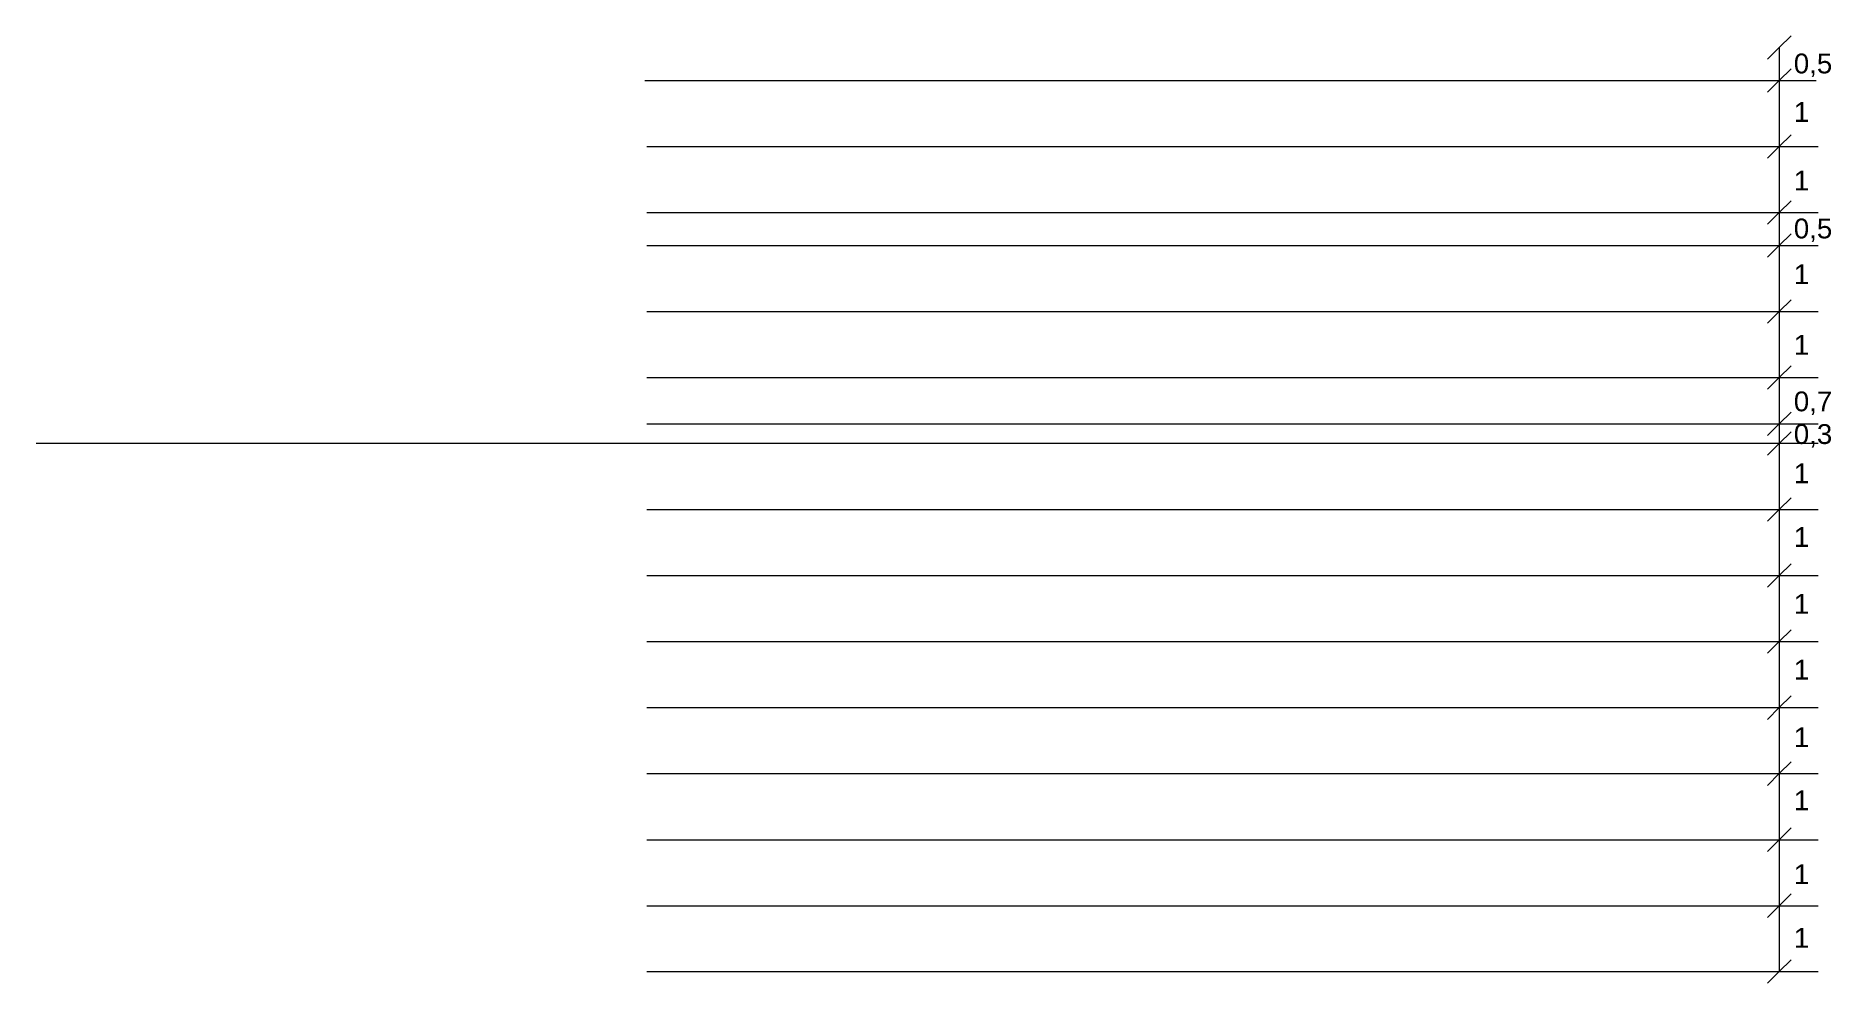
# Model space of a CAD drawing. Header units: millimetres. Extents: x -5592 to 31432, y -5488 to 8589.
# Drawn here: x 28712 to 31432, y 1471 to 2906 of the extents above; entities that cross this region are included whole.
import ezdxf

# ---------------------------------------------------------------- set-up
doc = ezdxf.new("R2010")
doc.units = ezdxf.units.MM
doc.linetypes.add('JIS_02_0.7', pattern=[1.35, 0.75, -0.6])
doc.layers.get('0').update_dxf_attribs({"lineweight": 9})
doc.layers.add('размерность', color=50, linetype='JIS_02_0.7', lineweight=5)
doc.styles.get("Standard").update_dxf_attribs({"font": 'arial.ttf'})

msp = doc.modelspace()

# ---------------------------------------------------------------- texts
at = {"char_height": 30, "attachment_point": 1}
for s, insert in [('0,5', (31375.832, 2879.352)), ('1', (31375.832, 2805.925)), ('1', (31375.832, 2701.973)), ('0,5', (31375.832, 2629.371)), ('1', (31375.832, 2560.07)), ('1', (31375.832, 2453.222)), ('0,7', (31375.832, 2367.42)), ('0,3', (31375.832, 2317.919)), ('1', (31375.832, 2258.518)), ('1', (31375.832, 2161.991)), ('1', (31375.832, 2060.851)), ('1', (31375.832, 1961.024)), ('1', (31375.832, 1858.722)), ('1', (31375.832, 1763.02)), ('1', (31375.832, 1651.186)), ('1', (31375.832, 1554.788))]:
    msp.add_mtext_dynamic_manual_height_columns(s, width=147.50897, gutter_width=12.5, heights=[0], dxfattribs=dict(at, insert=insert))

# ---------------------------------------------------------------- linework, layer by layer
for p, q in [((31336.114, 2870.746), (31353.845, 2888.441)), ((31353.845, 2888.441), (31371.575, 2906.135)), ((31353.845, 2888.441), (31353.845, 1488.859)), ((31336.114, 2820.746), (31353.845, 2838.441)), ((31353.845, 2838.441), (31371.575, 2856.135)), ((31353.845, 2738.441), (31371.575, 2756.135)), ((31336.114, 2720.746), (31353.845, 2738.441)), ((31353.845, 2638.441), (31371.575, 2656.135)), ((31336.114, 2620.746), (31353.845, 2638.441)), ((31336.114, 2570.746), (31353.845, 2588.441)), ((31353.845, 2588.441), (31371.575, 2606.135)), ((31353.845, 2488.441), (31371.575, 2506.135)), ((31336.114, 2470.746), (31353.845, 2488.441)), ((31353.845, 2388.441), (31371.575, 2406.135)), ((31336.114, 2370.746), (31353.845, 2388.441)), ((31336.114, 2300.746), (31353.845, 2318.441)), ((31353.845, 2318.441), (31371.575, 2336.135)), ((31336.114, 2270.746), (31353.845, 2288.441)), ((31353.845, 2288.441), (31371.575, 2306.135)), ((31353.845, 2188.441), (31371.575, 2206.135)), ((31336.114, 2170.746), (31353.845, 2188.441)), ((31353.845, 2088.441), (31371.575, 2106.135)), ((31336.114, 2070.746), (31353.845, 2088.441)), ((31336.114, 1970.746), (31353.845, 1988.441)), ((31353.845, 1988.441), (31371.575, 2006.135)), ((31353.845, 1888.441), (31371.575, 1906.135)), ((31336.114, 1870.746), (31353.845, 1888.441)), ((31353.845, 1788.441), (31371.575, 1806.135)), ((31336.114, 1770.746), (31353.845, 1788.441)), ((31336.114, 1670.746), (31353.845, 1688.441)), ((31353.845, 1688.441), (31371.575, 1706.135)), ((31353.845, 1588.441), (31371.575, 1606.135)), ((31336.114, 1570.746), (31353.845, 1588.441)), ((31353.845, 1488.859), (31371.575, 1506.553)), ((31336.114, 1471.164), (31353.845, 1488.859))]:
    msp.add_line(p, q)
at = {"layer": 'размерность', "ltscale": 0.8}
for p, q in [((29634.771, 2838.441), (31409.664, 2838.441)), ((29637.771, 2738.441), (31412.664, 2738.441)), ((29637.771, 2638.441), (31412.664, 2638.441)), ((29637.771, 2588.441), (31412.664, 2588.441)), ((29637.771, 2488.441), (31412.664, 2488.441)), ((29637.771, 2388.441), (31412.664, 2388.441)), ((29637.771, 2318.441), (31412.664, 2318.441)), ((31412.664, 2288.441), (28711.735, 2288.441)), ((29637.771, 2188.441), (31412.664, 2188.441)), ((29637.771, 2088.441), (31412.664, 2088.441)), ((29637.771, 1988.441), (31412.664, 1988.441)), ((29637.771, 1888.441), (31412.664, 1888.441)), ((29637.771, 1788.441), (31412.664, 1788.441)), ((29637.771, 1688.441), (31412.664, 1688.441)), ((29637.771, 1588.441), (31412.664, 1588.441)), ((29637.771, 1488.859), (31412.664, 1488.859))]:
    msp.add_line(p, q, dxfattribs=at)

msp.set_redraw_order([(e.dxf.handle, doc.entitydb.next_handle()) for e in msp.query("TEXT MTEXT ATTDEF DIMENSION ARC_DIMENSION")])  # texts and dimensions are drawn at this point

doc.saveas('drawing.dxf')
